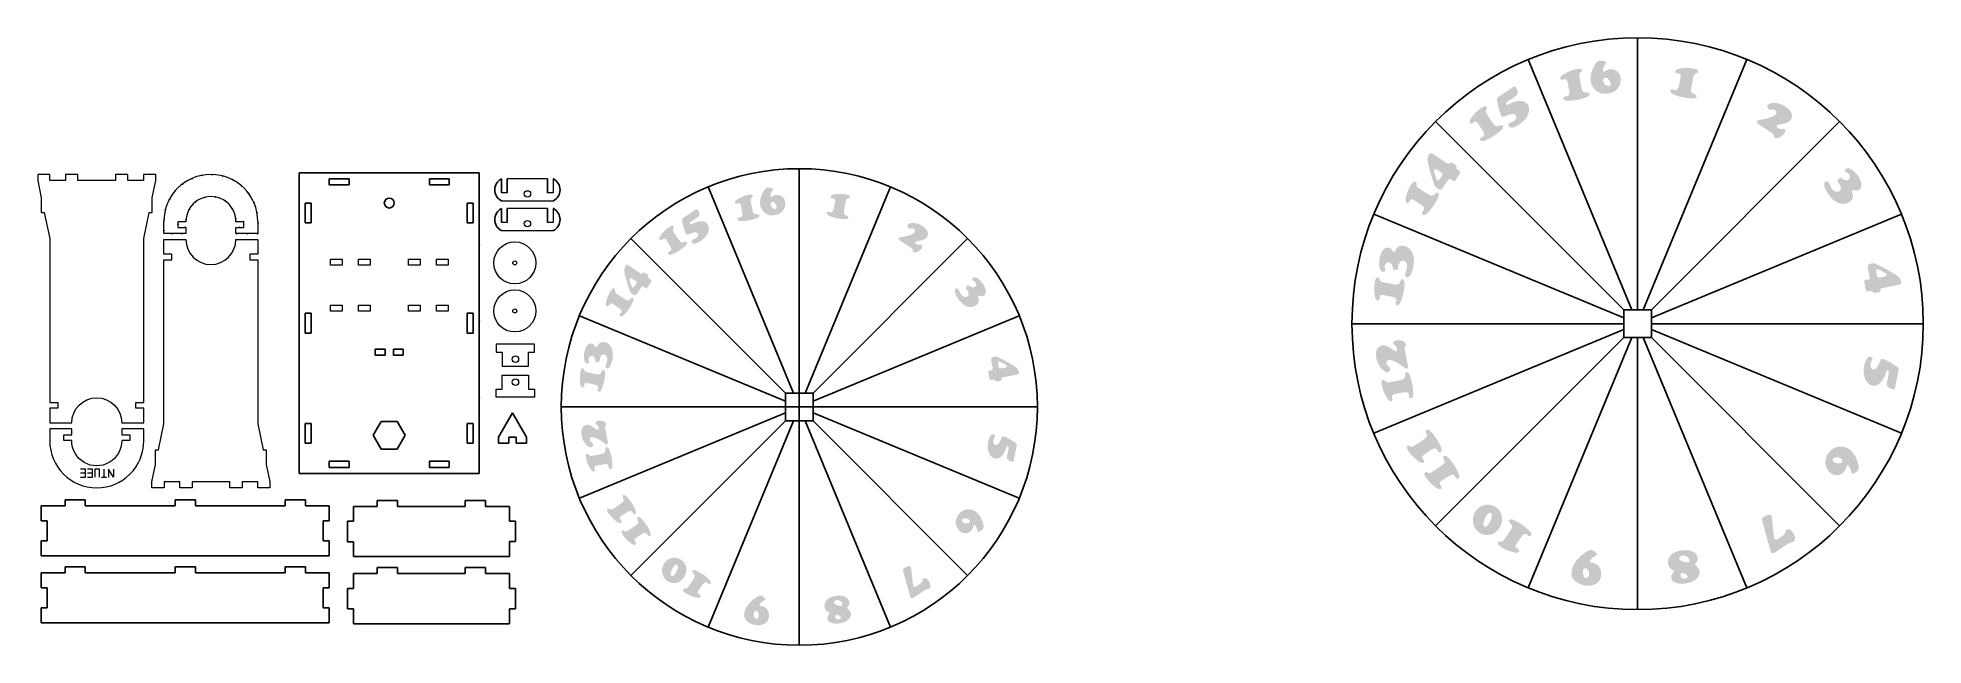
# Model space of a CAD drawing. Header units: millimetres. Extents: x 2798 to 3741, y 1452 to 1755.
import ezdxf

# ---------------------------------------------------------------- set-up
doc = ezdxf.new("R2010")
doc.units = ezdxf.units.MM

msp = doc.modelspace()

# ---------------------------------------------------------------- hatches: boundary and pattern name
h = msp.add_hatch(color=1)
h.dxf.hatch_style = 1
h.paths.add_polyline_path([(3626.14, 1735.97), (3626.4, 1736.83), (3627.47, 1737.5), (3628.2, 1737.76), (3628.46, 1738.24), (3628.14, 1739.15), (3628.09, 1739.21), (3626.63, 1739.73), (3624.96, 1739.98), (3623.38, 1740.12), (3621.8, 1740.12), (3620.25, 1739.98), (3618.7, 1739.74), (3617.44, 1739.26), (3616.88, 1738.54), (3617.02, 1737.87), (3617.66, 1737.5), (3618.11, 1737.44), (3618.62, 1737.36), (3619.58, 1736.91), (3619.66, 1735.89), (3619.42, 1734.71), (3619.02, 1732.71), (3618.7, 1731.29), (3618.49, 1730.46), (3618.03, 1729.47), (3616.91, 1729.02), (3616.45, 1729.18), (3615.63, 1729.42), (3614.8, 1729.28), (3614.34, 1728.7), (3614.34, 1728.64), (3615.12, 1727.44), (3616.13, 1726.93), (3617.79, 1726.26), (3619.21, 1725.83), (3620.81, 1725.46), (3620.95, 1725.43), (3622.53, 1725.19), (3624.1, 1725), (3625.68, 1724.92), (3626.75, 1725.06), (3627.61, 1725.86), (3627.63, 1726.18), (3626.62, 1727.06), (3625.2, 1727.65), (3624.83, 1728.7), (3624.85, 1729.39), (3624.88, 1729.52), (3625.07, 1730.67), (3625.47, 1733.03), (3625.71, 1734.18)])
h.paths.add_polyline_path([(3675.3, 1715.96), (3675.3, 1716.18), (3674.98, 1717.7), (3674.39, 1718.67), (3673.35, 1719.82), (3672.01, 1720.89), (3671.71, 1721.05), (3670.35, 1721.79), (3668.88, 1722.3), (3667.35, 1722.6), (3665.78, 1722.65), (3665.62, 1722.65), (3664.09, 1722.33), (3663.07, 1721.63), (3662.94, 1720.51), (3663.58, 1719.49), (3664.33, 1719.28), (3664.55, 1719.31), (3666.04, 1719.39), (3666.9, 1719.01), (3667.52, 1718.16), (3667.22, 1716.96), (3665.75, 1715.96), (3665, 1715.62), (3663.64, 1715.13), (3662.06, 1714.73), (3660.27, 1714.39), (3659.38, 1714.23), (3658.1, 1713.96), (3657.57, 1713.58), (3657.54, 1713.53), (3658.15, 1712.38), (3665.43, 1707.51), (3666.07, 1706.98), (3666.18, 1706.33), (3666.26, 1705.67), (3666.61, 1705.26), (3666.74, 1705.18), (3668.26, 1705.1), (3668.64, 1705.21), (3670.06, 1705.96), (3670.38, 1706.23), (3671.45, 1707.4), (3671.98, 1708.58), (3671.55, 1709.62), (3671.18, 1709.79), (3670.38, 1709.68), (3669.65, 1709.6), (3668.24, 1710.05), (3667.7, 1710.72), (3667.76, 1711.5), (3669.44, 1711.95), (3671.1, 1712.25), (3672.7, 1712.73), (3673.91, 1713.42), (3674.74, 1714.31), (3674.84, 1714.47)])
h.paths.add_polyline_path([(3710.04, 1681.99), (3709.75, 1683.25), (3709.19, 1684.72), (3708.36, 1686.17), (3707.74, 1686.97), (3706.67, 1688.17), (3705.95, 1688.79), (3704.69, 1689.67), (3703.73, 1690.1), (3702.47, 1690.02), (3701.86, 1689.24), (3701.8, 1688.49), (3702.18, 1688.23), (3703.38, 1687.5), (3703.92, 1686.89), (3704.27, 1685.45), (3703.52, 1684.27), (3702.18, 1684.03), (3701.83, 1684.11), (3700.44, 1684.75), (3699.5, 1685.42), (3699.08, 1685.31), (3698.17, 1684.3), (3697.98, 1683.33), (3698.35, 1682.98), (3699.21, 1681.97), (3699.48, 1681.54), (3699.83, 1679.94), (3698.97, 1678.6), (3698.51, 1678.38), (3696.99, 1678.44), (3696.13, 1678.89), (3695.04, 1680.1), (3694.4, 1681.27), (3694.29, 1681.51), (3693.7, 1682.88), (3692.84, 1683.49), (3691.83, 1683.31), (3691.56, 1683.06), (3691.37, 1681.57), (3691.75, 1680.31), (3692.39, 1678.87), (3693.27, 1677.39), (3693.89, 1676.54), (3694.93, 1675.31), (3696.03, 1674.26), (3697.39, 1673.28), (3698.78, 1672.61), (3700.17, 1672.29), (3701.14, 1672.26), (3702.66, 1672.5), (3704.02, 1673.17), (3705.04, 1674.08), (3705.68, 1675.25), (3705.76, 1676.65), (3705.31, 1678.2), (3705.34, 1679.11), (3706, 1679.05), (3707.58, 1678.81), (3708.92, 1679.24), (3709.88, 1680.45)])
h.paths.add_polyline_path([(3729.92, 1633.31), (3729.41, 1634.65), (3728.58, 1635.8), (3728.36, 1635.99), (3727.4, 1636.71), (3726.01, 1637.59), (3724.19, 1638.64), (3719.7, 1641.07), (3719.19, 1641.34), (3717.53, 1642.14), (3716.46, 1642.54), (3716.14, 1642.57), (3714.51, 1642.44), (3713.31, 1641.82), (3713.17, 1640.51), (3714.14, 1635.59), (3714.08, 1634.84), (3713.39, 1634.49), (3712.08, 1634.25), (3711.43, 1633.96), (3711.41, 1633.34), (3712.26, 1629.04), (3713.23, 1628.45), (3714.72, 1628.77), (3715.29, 1628.74), (3715.55, 1628.23), (3716.46, 1627.7), (3719, 1628.21), (3719.62, 1628.96), (3719.51, 1629.49), (3719.57, 1629.92), (3720.07, 1630.13), (3728.79, 1631.87), (3729.78, 1632.35)])
h.paths.add_polyline_path([(3721.81, 1635.99), (3721.2, 1635.86), (3719.99, 1635.64), (3718.68, 1635.45), (3718.07, 1635.59), (3717.75, 1636.44), (3717.56, 1637.43), (3717.51, 1637.75), (3717.35, 1639.23), (3717.73, 1639.7), (3719.35, 1639.12), (3722.13, 1637.65), (3722.84, 1636.83)], flags=16)
h.paths.add_polyline_path([(3722.69, 1589.08), (3723.2, 1589.21), (3723.76, 1588.11), (3722.61, 1582.39), (3722.8, 1581.32), (3723.95, 1580.25), (3724.09, 1580.17), (3725.58, 1579.61), (3726.44, 1579.63), (3726.79, 1580.28), (3728.58, 1589.24), (3728.45, 1590.39), (3728.23, 1590.63), (3726.79, 1591.67), (3725.98, 1592.18), (3724.62, 1592.98), (3723.2, 1593.76), (3721.81, 1594.45), (3720.63, 1594.88), (3719.78, 1594.58), (3719.48, 1594.13), (3718.9, 1592.63), (3718.39, 1591.48), (3717.53, 1590.28), (3717.13, 1589.9), (3715.77, 1589.56), (3714.67, 1590.44), (3714.59, 1590.68), (3714.56, 1592.26), (3714.91, 1593.41), (3715.45, 1594.61), (3715.61, 1594.96), (3715.26, 1595.55), (3714.27, 1595.95), (3713.65, 1595.92), (3712.56, 1594.83), (3712.42, 1594.58), (3711.84, 1593.17), (3711.41, 1591.56), (3711.19, 1590.25), (3711.11, 1588.67), (3711.22, 1587.15), (3711.35, 1586.48), (3711.81, 1584.96), (3712.53, 1583.62), (3713.04, 1582.98), (3714.24, 1581.99), (3715.58, 1581.45), (3716.19, 1581.37), (3717.72, 1581.69), (3719.06, 1582.47), (3720.15, 1583.62), (3720.31, 1583.83), (3721.09, 1585.09), (3721.76, 1586.53), (3722.32, 1588.14)])
h.paths.add_polyline_path([(3706.75, 1546.52), (3705.9, 1547.83), (3704.91, 1548.93), (3703.81, 1549.81), (3702.74, 1550.4), (3701.22, 1550.91), (3701.06, 1550.93), (3699.45, 1551.09), (3697.93, 1550.93), (3696.78, 1550.56), (3695.49, 1549.81), (3694.32, 1548.79), (3693.27, 1547.46), (3692.63, 1546.36), (3692.1, 1544.92), (3691.91, 1543.47), (3692.07, 1542.03), (3692.52, 1540.56), (3692.9, 1539.83), (3693.81, 1538.55), (3694.96, 1537.56), (3696.21, 1536.94), (3697.69, 1536.7), (3699.21, 1536.97), (3699.26, 1537), (3700.65, 1537.72), (3701.7, 1538.84), (3701.91, 1539.22), (3702.5, 1540.74), (3702.77, 1541.65), (3703.04, 1541.81), (3703.38, 1541.73), (3704.14, 1540.73), (3704.72, 1539.22), (3705.12, 1537.83), (3705.36, 1537.48), (3706.08, 1537.56), (3707.15, 1538.23), (3707.45, 1538.47), (3708.49, 1539.51), (3708.68, 1541.01), (3708.44, 1542.16), (3707.9, 1543.93), (3707.48, 1545.02)])
h.paths.add_polyline_path([(3700.47, 1544.27), (3700.31, 1543.31), (3699.47, 1542.69), (3697.67, 1542.72), (3696.11, 1543.39), (3695.63, 1544.11), (3695.81, 1545), (3696.03, 1545.26), (3697.55, 1545.69), (3698.33, 1545.66), (3699.72, 1545.16)], flags=16)
h.paths.add_polyline_path([(3697.67, 1542.72), (3697.55, 1542.78), (3697.82, 1542.72), (3699.47, 1542.69), (3699.5, 1542.72), (3699.4, 1542.7)], flags=0)
h.paths.add_polyline_path([(3673.3, 1502.53), (3674.76, 1503.19), (3676.1, 1503.54), (3676.64, 1504.34), (3676.77, 1505.54), (3676.48, 1506.8), (3675.7, 1508.27), (3675.24, 1508.86), (3674.12, 1509.77), (3674.01, 1509.8), (3672.57, 1509.64), (3672.04, 1509.05), (3671.87, 1508.16), (3671.61, 1507.39), (3670.91, 1506.75), (3669.44, 1505.65), (3668.69, 1505.17), (3667.46, 1504.55), (3666.61, 1504.77), (3666.26, 1506.24), (3665.13, 1516.54), (3665.05, 1516.86), (3665, 1516.91), (3663.5, 1516.99), (3662.46, 1516.62), (3661.02, 1515.84), (3660.29, 1515.23), (3660.21, 1514.64), (3664.65, 1498.59), (3664.89, 1498.03), (3665.11, 1497.79), (3666.42, 1497.92)])
h.paths.add_polyline_path([(3627.31, 1491.45), (3626.73, 1491.98), (3627.15, 1492.7), (3627.31, 1492.87), (3628.06, 1494.23), (3628.12, 1495.67), (3627.9, 1496.37), (3627.07, 1497.65), (3625.9, 1498.51), (3624.37, 1499.07), (3623.94, 1499.18), (3622.45, 1499.34), (3620.84, 1499.31), (3619.18, 1499.07), (3618.41, 1498.88), (3616.83, 1498.35), (3615.52, 1497.57), (3614.5, 1496.61), (3613.74, 1495.43), (3613.22, 1493.83), (3613.24, 1492.36), (3613.35, 1491.93), (3614.1, 1490.57), (3614.42, 1490.22), (3615.71, 1489.33), (3616.43, 1488.88), (3616.03, 1488.29), (3615.89, 1488.13), (3615.01, 1486.79), (3614.9, 1485.43), (3614.96, 1485.16), (3615.79, 1483.85), (3616.56, 1483.32), (3618.06, 1482.78), (3618.38, 1482.73), (3619.9, 1482.59), (3621.48, 1482.65), (3623.11, 1482.89), (3623.36, 1482.94), (3624.96, 1483.42), (3626.35, 1484.09), (3627.55, 1484.95), (3628.54, 1486.13), (3629.08, 1487.49), (3629.05, 1488.99), (3628.44, 1490.4)])
h.paths.add_polyline_path([(3619.53, 1494.15), (3618.89, 1495.06), (3619.16, 1496.05), (3620.33, 1496.64), (3621.3, 1496.69), (3622.74, 1496.16), (3623.57, 1495.33), (3624.02, 1494.31), (3624, 1493.56), (3623.6, 1493.21), (3623.28, 1493.19), (3621.56, 1493.45), (3620.81, 1493.67)], flags=16)
h.paths.add_polyline_path([(3620.17, 1487.92), (3620.41, 1487.94), (3621.99, 1487.49), (3622.21, 1487.38), (3623.17, 1486.34), (3622.95, 1485.56), (3622, 1485.07), (3620.39, 1485.27), (3619.61, 1486.31), (3619.66, 1487.36)], flags=16)
h.paths.add_polyline_path([(3579.52, 1489.82), (3578.79, 1491.18), (3578.5, 1491.55), (3577.32, 1492.46), (3575.77, 1493), (3575.42, 1493.05), (3574.54, 1493.13), (3574.12, 1493.76), (3575.08, 1495.17), (3575.67, 1495.73), (3576.98, 1496.5), (3577.89, 1497.12), (3577.89, 1497.2), (3576.87, 1498.4), (3576.33, 1498.83), (3575.02, 1499.47), (3573.85, 1499.23), (3573.04, 1498.8), (3571.73, 1498), (3570.5, 1497.09), (3569.27, 1495.99), (3568.12, 1494.79), (3567.05, 1493.45), (3566.2, 1492.09), (3565.55, 1490.73), (3565.14, 1489.19), (3565.02, 1487.7), (3565.26, 1486.26), (3565.9, 1484.97), (3566.95, 1483.85), (3567.05, 1483.74), (3568.34, 1482.86), (3569.75, 1482.22), (3571.31, 1481.79), (3572.4, 1481.63), (3573.98, 1481.58), (3575.5, 1481.82), (3576.9, 1482.33), (3577.22, 1482.49), (3578.42, 1483.37), (3579.28, 1484.57), (3579.78, 1486.1), (3579.92, 1487.22), (3579.78, 1488.8)])
h.paths.add_polyline_path([(3573.82, 1488.29), (3573.77, 1486.69), (3573.18, 1485.64), (3572.19, 1485.35), (3571.23, 1486.13), (3570.82, 1487.54), (3570.85, 1489.15), (3571.36, 1490.08), (3572.27, 1490.3), (3572.59, 1490.19), (3573.58, 1489.04)], flags=16)
h.paths.add_polyline_path([(3544.8, 1508.11), (3544.05, 1508.99), (3542.77, 1510.22), (3541.62, 1511.16), (3540.14, 1512.22), (3538.81, 1513.03), (3537.42, 1513.81), (3536, 1514.48), (3534.96, 1514.8), (3533.86, 1514.37), (3533.7, 1514.08), (3534.31, 1512.87), (3535.38, 1511.78), (3535.33, 1510.68), (3535.04, 1510.06), (3534.98, 1509.93), (3534.34, 1508.94), (3533.08, 1506.91), (3532.41, 1505.94), (3531.32, 1504.45), (3530.76, 1503.78), (3529.53, 1503.56), (3528.75, 1503.59), (3528.32, 1503.27), (3528.27, 1502.28), (3528.3, 1502.23), (3529.54, 1501.12), (3530.89, 1500.3), (3532.31, 1499.58), (3533.75, 1498.96), (3535.25, 1498.48), (3536.77, 1498.13), (3538.11, 1498.08), (3538.91, 1498.54), (3539.05, 1499.2), (3538.59, 1499.79), (3538.19, 1500.03), (3537.76, 1500.27), (3537.04, 1501.08), (3537.34, 1502.04), (3538.03, 1503.06), (3539.16, 1504.74), (3539.98, 1505.92), (3540.52, 1506.61), (3541.32, 1507.36), (3542.5, 1507.34), (3542.9, 1507.04), (3543.54, 1506.48), (3544.37, 1506.29), (3545.01, 1506.67), (3545.04, 1506.72)])
h.paths.add_polyline_path([(3530.3, 1513.62), (3530.41, 1515.09), (3530.22, 1516.59), (3530.03, 1517.23), (3529.39, 1518.62), (3528.46, 1519.83), (3527.23, 1520.84), (3526.93, 1521), (3525.54, 1521.67), (3524.04, 1522.02), (3522.46, 1522.02), (3522.17, 1521.97), (3520.65, 1521.59), (3519.31, 1520.95), (3518.13, 1520.01), (3517.14, 1518.78), (3516.85, 1518.33), (3516.18, 1516.88), (3515.83, 1515.36), (3515.8, 1515.2), (3515.78, 1513.62), (3516.05, 1512.1), (3516.66, 1510.65), (3516.85, 1510.3), (3517.81, 1509.05), (3519.01, 1508.06), (3519.55, 1507.71), (3520.99, 1507.09), (3522.49, 1506.83), (3524.02, 1506.91), (3525.43, 1507.31), (3526.72, 1508.03), (3527.89, 1509.05), (3528.94, 1510.38), (3529.15, 1510.71), (3529.87, 1512.15)])
h.paths.add_polyline_path([(3524.34, 1513.54), (3523.51, 1512.1), (3522.49, 1511.05), (3521.33, 1511.08), (3520.94, 1512.52), (3521.05, 1513.06), (3521.58, 1514.66), (3521.98, 1515.52), (3522.76, 1516.86), (3523.78, 1517.93), (3524.87, 1517.93), (3525.3, 1516.64), (3525.27, 1516.46), (3524.93, 1514.99)], flags=16)
h.paths.add_polyline_path([(3506.31, 1541.89), (3506.23, 1542), (3505.29, 1543.31), (3504.3, 1544.54), (3503.26, 1545.72), (3502.4, 1546.39), (3501.23, 1546.41), (3500.99, 1546.2), (3501.09, 1544.86), (3501.66, 1543.44), (3501.2, 1542.45), (3500.69, 1541.97), (3500.59, 1541.92), (3499.62, 1541.22), (3497.67, 1539.83), (3496.68, 1539.22), (3495.13, 1538.23), (3494.33, 1537.8), (3493.12, 1538.09), (3492.4, 1538.42), (3491.89, 1538.28), (3491.46, 1537.4), (3491.46, 1537.35), (3492.16, 1535.9), (3492.19, 1535.85), (3493.12, 1534.56), (3494.17, 1533.33), (3495.26, 1532.24), (3496.47, 1531.22), (3497.72, 1530.31), (3498.95, 1529.75), (3499.86, 1529.86), (3500.24, 1530.45), (3500.05, 1531.17), (3499.78, 1531.52), (3499.46, 1531.92), (3499.11, 1532.93), (3499.76, 1533.71), (3500.77, 1534.38), (3502.46, 1535.5), (3503.69, 1536.28), (3504.41, 1536.7), (3505.45, 1537.08), (3506.55, 1536.62), (3506.79, 1536.2), (3507.19, 1535.42), (3507.86, 1534.94), (3508.61, 1535.05), (3508.66, 1535.07), (3508.96, 1536.46), (3508.61, 1537.56), (3507.89, 1539.19), (3507.19, 1540.5)])
h.paths.add_polyline_path([(3499.11, 1552.32), (3498.42, 1553.63), (3497.41, 1555.22), (3496.52, 1556.47), (3495.53, 1557.7), (3494.49, 1558.85), (3493.63, 1559.55), (3492.45, 1559.57), (3492.21, 1559.36), (3492.29, 1558.02), (3492.88, 1556.6), (3492.43, 1555.59), (3491.9, 1555.12), (3490.85, 1554.36), (3488.9, 1552.99), (3487.91, 1552.35), (3486.33, 1551.39), (3485.55, 1550.96), (3484.35, 1551.25), (3483.63, 1551.58), (3483.12, 1551.44), (3482.69, 1550.53), (3482.69, 1550.48), (3483.42, 1548.96), (3484.35, 1547.7), (3485.37, 1546.49), (3486.49, 1545.37), (3487.69, 1544.38), (3488.95, 1543.44), (3490.18, 1542.91), (3491.09, 1543.02), (3491.46, 1543.58), (3491.28, 1544.3), (3490.98, 1544.67), (3490.69, 1545.08), (3490.34, 1546.07), (3490.98, 1546.84), (3491.97, 1547.51), (3493.68, 1548.63), (3494.92, 1549.44), (3495.64, 1549.86), (3496.68, 1550.24), (3497.78, 1549.78), (3498.02, 1549.33), (3498.39, 1548.58), (3499.09, 1548.07), (3499.84, 1548.18), (3499.89, 1548.23), (3500.18, 1549.6), (3499.84, 1550.69)])
h.paths.add_polyline_path([(3485.1, 1583.94), (3484.64, 1585.46), (3484.14, 1586.94), (3483.6, 1587.9), (3482.53, 1588.35), (3482.24, 1588.27), (3481.78, 1586.99), (3481.78, 1585.46), (3480.98, 1584.72), (3480.34, 1584.47), (3480.2, 1584.45), (3479.05, 1584.18), (3476.73, 1583.65), (3475.58, 1583.43), (3473.76, 1583.14), (3472.88, 1583.06), (3471.86, 1583.78), (3471.32, 1584.37), (3470.79, 1584.42), (3470.04, 1583.78), (3470.04, 1583.7), (3470.12, 1582.05), (3470.5, 1580.52), (3470.98, 1578.99), (3471.59, 1577.55), (3472.31, 1576.16), (3473.14, 1574.82), (3474.05, 1573.83), (3474.94, 1573.59), (3475.5, 1573.99), (3475.6, 1574.71), (3475.47, 1575.17), (3475.34, 1575.65), (3475.42, 1576.72), (3476.3, 1577.17), (3477.48, 1577.41), (3479.48, 1577.79), (3480.93, 1578.06), (3481.76, 1578.19), (3482.88, 1578.14), (3483.71, 1577.28), (3483.74, 1576.8), (3483.82, 1575.94), (3484.27, 1575.22), (3484.99, 1575.03), (3485.05, 1575.03), (3485.85, 1576.21), (3485.96, 1577.36), (3485.9, 1579.13), (3485.77, 1580.62), (3485.5, 1582.23), (3485.47, 1582.36)])
h.paths.add_polyline_path([(3481.65, 1599.77), (3481.57, 1600.63), (3481.94, 1601.16), (3482.34, 1601.67), (3482.4, 1602.21), (3482.34, 1602.37), (3481.35, 1603.49), (3481.01, 1603.68), (3479.48, 1604.16), (3479.05, 1604.21), (3477.48, 1604.13), (3476.25, 1603.68), (3475.82, 1602.64), (3475.98, 1602.26), (3476.62, 1601.78), (3477.18, 1601.3), (3477.88, 1599.96), (3477.77, 1599.11), (3477.18, 1598.63), (3475.66, 1599.48), (3474.29, 1600.47), (3472.82, 1601.24), (3471.48, 1601.62), (3470.25, 1601.59), (3470.07, 1601.54), (3468.7, 1600.79), (3468.54, 1600.66), (3467.69, 1599.35), (3467.42, 1598.25), (3467.34, 1596.7), (3467.55, 1594.99), (3467.63, 1594.67), (3468.09, 1593.17), (3468.76, 1591.78), (3469.64, 1590.49), (3470.71, 1589.34), (3470.82, 1589.24), (3472.13, 1588.35), (3473.33, 1588.14), (3474.24, 1588.83), (3474.48, 1590.01), (3474.11, 1590.71), (3473.95, 1590.84), (3472.82, 1591.83), (3472.47, 1592.69), (3472.66, 1593.76), (3473.69, 1594.37), (3475.44, 1594.05), (3476.22, 1593.76), (3477.53, 1593.11), (3478.95, 1592.31), (3480.45, 1591.3), (3481.19, 1590.76), (3482.26, 1590.04), (3482.93, 1589.93), (3482.99, 1589.93), (3483.33, 1591.19)])
h.paths.add_polyline_path([(3481.38, 1629.65), (3481.54, 1631.23), (3481.62, 1632.81), (3481.52, 1633.88), (3480.69, 1634.73), (3480.39, 1634.76), (3479.48, 1633.74), (3478.89, 1632.33), (3477.85, 1631.95), (3477.18, 1631.98), (3477.05, 1632), (3475.87, 1632.19), (3473.54, 1632.59), (3472.39, 1632.83), (3470.58, 1633.26), (3469.75, 1633.53), (3469.08, 1634.6), (3468.81, 1635.32), (3468.33, 1635.59), (3467.42, 1635.27), (3467.37, 1635.21), (3466.85, 1633.76), (3466.56, 1632.08), (3466.46, 1630.48), (3466.46, 1628.93), (3466.59, 1627.35), (3466.83, 1625.83), (3467.31, 1624.54), (3468.03, 1623.98), (3468.7, 1624.14), (3469.08, 1624.78), (3469.13, 1625.24), (3469.18, 1625.75), (3469.67, 1626.68), (3470.66, 1626.79), (3471.86, 1626.55), (3473.84, 1626.12), (3475.26, 1625.83), (3476.09, 1625.61), (3477.1, 1625.13), (3477.53, 1624.03), (3477.4, 1623.58), (3477.13, 1622.75), (3477.26, 1621.92), (3477.85, 1621.47), (3477.93, 1621.47), (3479.11, 1622.21), (3479.64, 1623.26), (3480.28, 1624.92), (3480.71, 1626.33), (3481.09, 1627.91), (3481.11, 1628.07)])
h.paths.add_polyline_path([(3485.47, 1648), (3484.7, 1649.2), (3484.06, 1649.92), (3482.8, 1650.81), (3481.35, 1651.32), (3479.99, 1651.4), (3478.71, 1650.99), (3477.69, 1650.09), (3476.89, 1648.67), (3476.25, 1648.03), (3475.82, 1648.53), (3474.85, 1649.84), (3473.6, 1650.46), (3472.14, 1650.33), (3470.87, 1649.34), (3470.17, 1648.21), (3469.56, 1646.8), (3469.1, 1645.19), (3468.97, 1644.17), (3468.89, 1642.57), (3468.94, 1641.61), (3469.21, 1640.11), (3469.61, 1639.12), (3470.55, 1638.29), (3471.54, 1638.4), (3472.1, 1638.91), (3472.02, 1639.33), (3471.67, 1640.7), (3471.73, 1641.53), (3472.53, 1642.78), (3473.89, 1643.1), (3474.99, 1642.3), (3475.18, 1642.03), (3475.71, 1640.59), (3475.9, 1639.44), (3476.27, 1639.2), (3477.64, 1639.31), (3478.44, 1639.84), (3478.44, 1640.35), (3478.55, 1641.66), (3478.68, 1642.17), (3479.56, 1643.54), (3481.09, 1643.88), (3481.57, 1643.72), (3482.61, 1642.6), (3482.91, 1641.69), (3482.83, 1640.03), (3482.45, 1638.77), (3482.34, 1638.5), (3481.81, 1637.11), (3481.97, 1636.1), (3482.83, 1635.51), (3483.2, 1635.48), (3484.38, 1636.42), (3484.99, 1637.57), (3485.55, 1639.04), (3485.98, 1640.7), (3486.14, 1641.74), (3486.28, 1643.35), (3486.25, 1644.87), (3485.98, 1646.53)])
h.paths.add_polyline_path([(3497.8, 1674.29), (3498.47, 1675.71), (3498.77, 1676.75), (3498.34, 1677.85), (3498.07, 1677.98), (3496.87, 1677.39), (3495.77, 1676.32), (3494.67, 1676.38), (3493.95, 1676.71), (3492.94, 1677.37), (3490.9, 1678.62), (3489.94, 1679.29), (3488.44, 1680.36), (3487.77, 1680.95), (3487.56, 1682.18), (3487.59, 1682.96), (3487.27, 1683.39), (3486.28, 1683.44), (3486.22, 1683.41), (3485.12, 1682.17), (3484.3, 1680.82), (3483.57, 1679.4), (3482.96, 1677.93), (3482.5, 1676.46), (3482.13, 1674.93), (3482.08, 1673.57), (3482.56, 1672.77), (3483.2, 1672.66), (3483.82, 1673.11), (3484.03, 1673.49), (3484.3, 1673.94), (3485.07, 1674.67), (3486.04, 1674.35), (3487.05, 1673.68), (3488.74, 1672.53), (3489.91, 1671.7), (3490.61, 1671.19), (3491.36, 1670.39), (3491.33, 1669.18), (3491.04, 1668.81), (3490.48, 1668.14), (3490.29, 1667.34), (3490.66, 1666.7), (3490.72, 1666.64), (3492.11, 1666.91), (3492.99, 1667.66), (3494.22, 1668.94), (3495.16, 1670.09), (3496.12, 1671.4), (3496.2, 1671.54), (3497.03, 1672.9)])
h.paths.add_polyline_path([(3509.12, 1688.68), (3507.83, 1689.54), (3507.46, 1689.94), (3507.62, 1690.5), (3507.38, 1691.52), (3505.21, 1692.96), (3504.25, 1692.83), (3503.93, 1692.4), (3503.58, 1692.13), (3503.07, 1692.35), (3495.69, 1697.29), (3494.65, 1697.64), (3493.87, 1697.05), (3493.28, 1695.74), (3493.07, 1694.35), (3493.07, 1694.08), (3493.26, 1692.88), (3493.6, 1691.28), (3494.17, 1689.24), (3495.61, 1684.35), (3495.8, 1683.79), (3496.39, 1682.05), (3496.89, 1681.01), (3497.08, 1680.76), (3498.34, 1679.69), (3499.62, 1679.29), (3500.64, 1680.12), (3503.42, 1684.3), (3503.98, 1684.78), (3504.73, 1684.54), (3505.83, 1683.79), (3506.47, 1683.52), (3506.95, 1683.95), (3509.41, 1687.58)])
h.paths.add_polyline_path([(3500.64, 1687.05), (3500.29, 1686.22), (3499.7, 1685.39), (3499.52, 1685.15), (3498.61, 1684), (3497.98, 1683.91), (3497.24, 1685.5), (3496.33, 1688.49), (3496.39, 1689.57), (3497.72, 1689.43), (3498.23, 1689.08), (3499.25, 1688.39), (3500.32, 1687.61)], flags=16)
h.paths.add_polyline_path([(3526.37, 1711.87), (3526.29, 1711.95), (3525.59, 1712.91), (3524.2, 1714.87), (3523.59, 1715.86), (3522.63, 1717.43), (3522.2, 1718.21), (3522.49, 1719.44), (3522.81, 1720.14), (3522.65, 1720.67), (3521.77, 1721.1), (3520.3, 1720.42), (3518.93, 1719.41), (3517.73, 1718.4), (3516.61, 1717.27), (3515.62, 1716.1), (3514.71, 1714.81), (3514.15, 1713.58), (3514.25, 1712.67), (3514.82, 1712.3), (3515.54, 1712.51), (3515.91, 1712.78), (3516.31, 1713.1), (3517.3, 1713.45), (3518.08, 1712.78), (3518.75, 1711.79), (3519.87, 1710.08), (3520.65, 1708.85), (3521.1, 1708.13), (3521.48, 1707.08), (3520.99, 1705.99), (3520.57, 1705.75), (3519.82, 1705.37), (3519.31, 1704.68), (3519.42, 1703.93), (3519.47, 1703.87), (3520.83, 1703.58), (3521.93, 1703.93), (3523.56, 1704.65), (3524.87, 1705.35), (3526.26, 1706.23), (3526.37, 1706.31), (3527.68, 1707.24), (3528.91, 1708.23), (3530.09, 1709.28), (3530.76, 1710.13), (3530.78, 1711.31), (3530.6, 1711.55), (3529.23, 1711.47), (3527.84, 1710.88), (3526.82, 1711.34)])
h.paths.add_polyline_path([(3543.73, 1720.64), (3543.17, 1721.98), (3542.77, 1722.46), (3541.48, 1723.32), (3539.98, 1723.72), (3538.41, 1723.69), (3538.14, 1723.64), (3536.69, 1723.29), (3535.2, 1722.76), (3533.65, 1722.01), (3532.74, 1721.63), (3532.28, 1721.87), (3532.68, 1723.05), (3537.5, 1726.29), (3538.14, 1727.17), (3538.09, 1728.75), (3538.03, 1728.91), (3537.39, 1730.33), (3536.77, 1730.94), (3536.05, 1730.73), (3528.46, 1725.65), (3527.73, 1724.76), (3527.73, 1724.44), (3528.03, 1722.68), (3528.22, 1721.74), (3528.62, 1720.22), (3529.07, 1718.67), (3529.58, 1717.19), (3530.09, 1716.07), (3530.92, 1715.67), (3531.48, 1715.79), (3532.92, 1716.42), (3534.1, 1716.85), (3535.54, 1717.11), (3536.11, 1717.09), (3537.31, 1716.36), (3537.44, 1714.97), (3537.34, 1714.73), (3536.24, 1713.61), (3535.17, 1713.05), (3533.97, 1712.57), (3533.59, 1712.43), (3533.43, 1711.79), (3533.83, 1710.8), (3534.31, 1710.37), (3535.84, 1710.37), (3536.13, 1710.45), (3537.55, 1711.04), (3538.97, 1711.87), (3540.04, 1712.65), (3541.21, 1713.72), (3542.2, 1714.87), (3542.61, 1715.43), (3543.35, 1716.85), (3543.76, 1718.29), (3543.86, 1719.09)])
h.paths.add_polyline_path([(3570.32, 1729.44), (3570.26, 1729.55), (3569.99, 1730.7), (3569.46, 1733.03), (3569.27, 1734.18), (3568.98, 1736.02), (3568.87, 1736.91), (3569.62, 1737.92), (3570.18, 1738.46), (3570.26, 1738.99), (3569.59, 1739.72), (3569.54, 1739.74), (3568.04, 1739.67), (3566.33, 1739.26), (3564.83, 1738.78), (3563.39, 1738.16), (3562, 1737.47), (3560.66, 1736.64), (3559.67, 1735.7), (3559.43, 1734.82), (3559.8, 1734.26), (3560.55, 1734.18), (3560.98, 1734.29), (3561.49, 1734.42), (3562.56, 1734.37), (3563.01, 1733.46), (3563.25, 1732.28), (3563.63, 1730.27), (3563.9, 1728.86), (3564, 1728), (3563.95, 1726.88), (3563.12, 1726.05), (3562.61, 1726.02), (3561.76, 1725.94), (3561.03, 1725.49), (3560.87, 1724.76), (3560.87, 1724.71), (3562.05, 1723.91), (3563.17, 1723.8), (3564.97, 1723.85), (3566.44, 1723.99), (3568.2, 1724.28), (3569.75, 1724.66), (3571.28, 1725.11), (3572.75, 1725.62), (3573.71, 1726.15), (3574.19, 1727.22), (3574.09, 1727.52), (3572.8, 1727.97), (3571.28, 1727.97), (3570.53, 1728.78)])
h.paths.add_polyline_path([(3589.15, 1736.96), (3588.29, 1738.14), (3587.03, 1739.02), (3586.98, 1739.05), (3585.48, 1739.53), (3583.93, 1739.47), (3583.5, 1739.37), (3582.03, 1738.7), (3581.2, 1738.24), (3580.88, 1738.32), (3580.72, 1738.62), (3580.88, 1739.85), (3580.88, 1739.9), (3581.52, 1741.35), (3582.24, 1742.6), (3582.3, 1743.03), (3581.74, 1743.49), (3580.51, 1743.78), (3580.13, 1743.81), (3578.66, 1743.81), (3577.48, 1742.9), (3576.82, 1741.88), (3575.96, 1740.28), (3575.48, 1739.18), (3574.94, 1737.6), (3574.62, 1736.08), (3574.54, 1734.63), (3574.7, 1733.22), (3575.05, 1732.04), (3575.75, 1730.62), (3575.85, 1730.46), (3576.84, 1729.2), (3578.05, 1728.27), (3579.14, 1727.71), (3580.56, 1727.3), (3582.14, 1727.22), (3583.8, 1727.41), (3585.03, 1727.73), (3586.42, 1728.37), (3587.57, 1729.28), (3588.5, 1730.41), (3589.2, 1731.77), (3589.47, 1732.55), (3589.71, 1734.07), (3589.6, 1735.6)])
h.paths.add_polyline_path([(3581.76, 1735.33), (3582.79, 1735.16), (3583.93, 1733.99), (3584.09, 1733.75), (3584.65, 1732.31), (3584.52, 1731.42), (3583.74, 1730.94), (3583.42, 1730.94), (3582.03, 1731.69), (3581.5, 1732.25), (3580.85, 1733.62), (3580.99, 1734.77)], flags=16)
h = msp.add_hatch(color=1)
h.dxf.hatch_style = 1
h.paths.add_polyline_path([(3202.4, 1673.8), (3202.63, 1674.51), (3203.52, 1675.07), (3204.12, 1675.29), (3204.34, 1675.7), (3204.08, 1676.45), (3204.03, 1676.5), (3202.82, 1676.93), (3201.42, 1677.14), (3200.11, 1677.26), (3198.79, 1677.26), (3197.5, 1677.14), (3196.21, 1676.94), (3195.16, 1676.54), (3194.69, 1675.94), (3194.8, 1675.38), (3195.34, 1675.07), (3195.72, 1675.03), (3196.14, 1674.96), (3196.94, 1674.58), (3197.01, 1673.73), (3196.81, 1672.75), (3196.48, 1671.08), (3196.21, 1669.9), (3196.03, 1669.21), (3195.65, 1668.38), (3194.71, 1668.01), (3194.34, 1668.14), (3193.64, 1668.34), (3192.95, 1668.23), (3192.57, 1667.74), (3192.57, 1667.69), (3193.22, 1666.69), (3194.07, 1666.27), (3195.45, 1665.71), (3196.63, 1665.35), (3197.97, 1665.04), (3198.08, 1665.02), (3199.4, 1664.82), (3200.71, 1664.66), (3202.03, 1664.6), (3202.92, 1664.71), (3203.63, 1665.38), (3203.65, 1665.64), (3202.81, 1666.38), (3201.62, 1666.87), (3201.31, 1667.74), (3201.33, 1668.32), (3201.36, 1668.43), (3201.51, 1669.39), (3201.85, 1671.35), (3202.05, 1672.31)])
h.paths.add_polyline_path([(3243.37, 1657.13), (3243.37, 1657.31), (3243.1, 1658.58), (3242.61, 1659.38), (3241.75, 1660.34), (3240.63, 1661.23), (3240.39, 1661.36), (3239.25, 1661.99), (3238.02, 1662.41), (3236.75, 1662.66), (3235.44, 1662.7), (3235.3, 1662.7), (3234.03, 1662.43), (3233.19, 1661.85), (3233.07, 1660.92), (3233.61, 1660.07), (3234.23, 1659.89), (3234.41, 1659.92), (3235.66, 1659.98), (3236.37, 1659.67), (3236.89, 1658.96), (3236.64, 1657.96), (3235.41, 1657.13), (3234.79, 1656.84), (3233.65, 1656.44), (3232.34, 1656.1), (3230.85, 1655.81), (3230.11, 1655.68), (3229.04, 1655.46), (3228.59, 1655.15), (3228.57, 1655.1), (3229.08, 1654.14), (3235.15, 1650.09), (3235.68, 1649.64), (3235.77, 1649.1), (3235.84, 1648.55), (3236.13, 1648.21), (3236.24, 1648.15), (3237.51, 1648.08), (3237.82, 1648.17), (3239, 1648.79), (3239.27, 1649.02), (3240.16, 1650), (3240.61, 1650.98), (3240.25, 1651.85), (3239.94, 1651.98), (3239.27, 1651.89), (3238.67, 1651.82), (3237.49, 1652.2), (3237.04, 1652.76), (3237.09, 1653.41), (3238.49, 1653.79), (3239.87, 1654.03), (3241.21, 1654.43), (3242.21, 1655.01), (3242.9, 1655.75), (3242.99, 1655.88)])
h.paths.add_polyline_path([(3272.33, 1628.82), (3272.08, 1629.87), (3271.61, 1631.09), (3270.92, 1632.3), (3270.41, 1632.97), (3269.52, 1633.97), (3268.92, 1634.48), (3267.87, 1635.22), (3267.07, 1635.58), (3266.02, 1635.51), (3265.51, 1634.86), (3265.46, 1634.24), (3265.77, 1634.01), (3266.78, 1633.41), (3267.22, 1632.9), (3267.51, 1631.7), (3266.89, 1630.72), (3265.77, 1630.52), (3265.48, 1630.58), (3264.32, 1631.12), (3263.54, 1631.67), (3263.19, 1631.59), (3262.43, 1630.74), (3262.27, 1629.94), (3262.59, 1629.65), (3263.3, 1628.8), (3263.52, 1628.44), (3263.81, 1627.11), (3263.1, 1625.99), (3262.72, 1625.81), (3261.45, 1625.86), (3260.74, 1626.24), (3259.82, 1627.24), (3259.29, 1628.22), (3259.2, 1628.42), (3258.71, 1629.56), (3257.99, 1630.07), (3257.15, 1629.91), (3256.92, 1629.71), (3256.77, 1628.46), (3257.08, 1627.42), (3257.62, 1626.21), (3258.35, 1624.99), (3258.86, 1624.27), (3259.73, 1623.25), (3260.65, 1622.38), (3261.78, 1621.56), (3262.94, 1621), (3264.1, 1620.73), (3264.9, 1620.71), (3266.17, 1620.91), (3267.31, 1621.47), (3268.16, 1622.22), (3268.69, 1623.2), (3268.76, 1624.36), (3268.38, 1625.66), (3268.4, 1626.41), (3268.96, 1626.37), (3270.28, 1626.17), (3271.39, 1626.53), (3272.19, 1627.54)])
h.paths.add_polyline_path([(3288.89, 1588.25), (3288.46, 1589.37), (3287.77, 1590.33), (3287.59, 1590.48), (3286.79, 1591.09), (3285.63, 1591.82), (3284.12, 1592.69), (3280.37, 1594.72), (3279.95, 1594.94), (3278.57, 1595.61), (3277.68, 1595.94), (3277.41, 1595.97), (3276.05, 1595.86), (3275.05, 1595.34), (3274.93, 1594.25), (3275.74, 1590.15), (3275.69, 1589.53), (3275.11, 1589.24), (3274.02, 1589.03), (3273.49, 1588.79), (3273.46, 1588.28), (3274.18, 1584.69), (3274.98, 1584.2), (3276.23, 1584.47), (3276.69, 1584.44), (3276.92, 1584.02), (3277.68, 1583.57), (3279.79, 1584), (3280.31, 1584.62), (3280.22, 1585.07), (3280.26, 1585.42), (3280.68, 1585.6), (3287.95, 1587.05), (3288.78, 1587.45)])
h.paths.add_polyline_path([(3282.13, 1590.48), (3281.62, 1590.37), (3280.62, 1590.19), (3279.53, 1590.04), (3279.01, 1590.15), (3278.75, 1590.86), (3278.59, 1591.69), (3278.54, 1591.95), (3278.41, 1593.18), (3278.74, 1593.58), (3280.08, 1593.09), (3282.4, 1591.87), (3282.99, 1591.18)], flags=16)
h.paths.add_polyline_path([(3282.87, 1551.39), (3283.29, 1551.5), (3283.76, 1550.59), (3282.8, 1545.82), (3282.96, 1544.92), (3283.92, 1544.03), (3284.03, 1543.97), (3285.28, 1543.5), (3285.99, 1543.52), (3286.28, 1544.06), (3287.77, 1551.52), (3287.66, 1552.48), (3287.48, 1552.68), (3286.28, 1553.55), (3285.61, 1553.97), (3284.47, 1554.64), (3283.29, 1555.29), (3282.13, 1555.87), (3281.15, 1556.23), (3280.44, 1555.98), (3280.19, 1555.6), (3279.7, 1554.35), (3279.28, 1553.39), (3278.57, 1552.39), (3278.23, 1552.08), (3277.1, 1551.79), (3276.18, 1552.53), (3276.12, 1552.73), (3276.09, 1554.04), (3276.38, 1555), (3276.83, 1556), (3276.96, 1556.29), (3276.67, 1556.78), (3275.85, 1557.12), (3275.34, 1557.09), (3274.42, 1556.18), (3274.31, 1555.98), (3273.82, 1554.8), (3273.46, 1553.46), (3273.28, 1552.37), (3273.22, 1551.05), (3273.31, 1549.78), (3273.42, 1549.23), (3273.8, 1547.96), (3274.4, 1546.84), (3274.82, 1546.31), (3275.83, 1545.48), (3276.94, 1545.04), (3277.45, 1544.97), (3278.72, 1545.24), (3279.84, 1545.88), (3280.75, 1546.84), (3280.89, 1547.02), (3281.53, 1548.07), (3282.09, 1549.27), (3282.56, 1550.61)])
h.paths.add_polyline_path([(3269.58, 1515.93), (3268.87, 1517.02), (3268.05, 1517.93), (3267.13, 1518.67), (3266.24, 1519.16), (3264.97, 1519.58), (3264.84, 1519.6), (3263.5, 1519.74), (3262.23, 1519.6), (3261.27, 1519.29), (3260.2, 1518.67), (3259.22, 1517.82), (3258.35, 1516.71), (3257.82, 1515.79), (3257.37, 1514.59), (3257.21, 1513.38), (3257.35, 1512.18), (3257.73, 1510.96), (3258.04, 1510.35), (3258.8, 1509.28), (3259.75, 1508.46), (3260.8, 1507.95), (3262.03, 1507.75), (3263.3, 1507.97), (3263.34, 1507.99), (3264.5, 1508.59), (3265.37, 1509.53), (3265.55, 1509.84), (3266.04, 1511.11), (3266.26, 1511.87), (3266.49, 1512), (3266.78, 1511.94), (3267.41, 1511.1), (3267.89, 1509.84), (3268.22, 1508.68), (3268.43, 1508.39), (3269.03, 1508.46), (3269.92, 1509.02), (3270.16, 1509.22), (3271.03, 1510.09), (3271.19, 1511.33), (3270.99, 1512.29), (3270.54, 1513.76), (3270.19, 1514.68)])
h.paths.add_polyline_path([(3264.35, 1514.05), (3264.21, 1513.25), (3263.51, 1512.74), (3262.02, 1512.76), (3260.71, 1513.32), (3260.31, 1513.92), (3260.47, 1514.66), (3260.65, 1514.88), (3261.92, 1515.24), (3262.56, 1515.21), (3263.72, 1514.79)], flags=16)
h.paths.add_polyline_path([(3262.02, 1512.76), (3261.92, 1512.81), (3262.14, 1512.76), (3263.51, 1512.74), (3263.54, 1512.76), (3263.45, 1512.74)], flags=0)
h.paths.add_polyline_path([(3241.71, 1479.27), (3242.93, 1479.82), (3244.04, 1480.11), (3244.49, 1480.78), (3244.6, 1481.78), (3244.35, 1482.83), (3243.71, 1484.05), (3243.33, 1484.54), (3242.39, 1485.3), (3242.3, 1485.32), (3241.1, 1485.19), (3240.65, 1484.7), (3240.52, 1483.96), (3240.3, 1483.32), (3239.72, 1482.78), (3238.49, 1481.87), (3237.87, 1481.47), (3236.84, 1480.95), (3236.13, 1481.13), (3235.84, 1482.36), (3234.9, 1490.94), (3234.84, 1491.21), (3234.79, 1491.25), (3233.54, 1491.32), (3232.67, 1491.01), (3231.47, 1490.36), (3230.87, 1489.85), (3230.8, 1489.36), (3234.5, 1475.98), (3234.7, 1475.52), (3234.88, 1475.31), (3235.97, 1475.43)])
h.paths.add_polyline_path([(3203.39, 1470.03), (3202.89, 1470.48), (3203.25, 1471.08), (3203.39, 1471.21), (3204.01, 1472.35), (3204.05, 1473.55), (3203.88, 1474.13), (3203.18, 1475.2), (3202.2, 1475.92), (3200.93, 1476.38), (3200.58, 1476.47), (3199.33, 1476.61), (3197.99, 1476.59), (3196.61, 1476.38), (3195.96, 1476.23), (3194.65, 1475.78), (3193.56, 1475.14), (3192.71, 1474.33), (3192.08, 1473.35), (3191.64, 1472.02), (3191.66, 1470.79), (3191.75, 1470.43), (3192.37, 1469.3), (3192.64, 1469.01), (3193.71, 1468.27), (3194.31, 1467.89), (3193.98, 1467.4), (3193.87, 1467.27), (3193.13, 1466.15), (3193.04, 1465.02), (3193.09, 1464.79), (3193.78, 1463.7), (3194.42, 1463.26), (3195.67, 1462.81), (3195.94, 1462.77), (3197.21, 1462.65), (3198.53, 1462.7), (3199.89, 1462.9), (3200.09, 1462.94), (3201.42, 1463.35), (3202.58, 1463.9), (3203.59, 1464.62), (3204.41, 1465.6), (3204.86, 1466.73), (3204.83, 1467.98), (3204.32, 1469.16)])
h.paths.add_polyline_path([(3196.9, 1472.28), (3196.36, 1473.04), (3196.59, 1473.87), (3197.57, 1474.36), (3198.37, 1474.4), (3199.57, 1473.96), (3200.26, 1473.26), (3200.64, 1472.42), (3200.62, 1471.79), (3200.29, 1471.5), (3200.02, 1471.48), (3198.59, 1471.7), (3197.97, 1471.88)], flags=16)
h.paths.add_polyline_path([(3197.43, 1467.09), (3197.63, 1467.11), (3198.95, 1466.73), (3199.13, 1466.64), (3199.93, 1465.77), (3199.75, 1465.13), (3198.96, 1464.72), (3197.61, 1464.88), (3196.97, 1465.75), (3197.01, 1466.62)], flags=16)
h.paths.add_polyline_path([(3163.55, 1468.67), (3162.95, 1469.81), (3162.71, 1470.12), (3161.73, 1470.88), (3160.43, 1471.33), (3160.14, 1471.37), (3159.41, 1471.44), (3159.05, 1471.95), (3159.85, 1473.13), (3160.34, 1473.6), (3161.44, 1474.24), (3162.19, 1474.76), (3162.19, 1474.82), (3161.35, 1475.83), (3160.9, 1476.18), (3159.81, 1476.72), (3158.83, 1476.52), (3158.16, 1476.16), (3157.07, 1475.49), (3156.04, 1474.74), (3155.02, 1473.82), (3154.06, 1472.82), (3153.17, 1471.7), (3152.45, 1470.57), (3151.92, 1469.43), (3151.58, 1468.15), (3151.47, 1466.91), (3151.67, 1465.71), (3152.21, 1464.64), (3153.08, 1463.7), (3153.17, 1463.61), (3154.24, 1462.88), (3155.42, 1462.34), (3156.71, 1461.99), (3157.63, 1461.85), (3158.94, 1461.81), (3160.21, 1462.01), (3161.37, 1462.43), (3161.64, 1462.57), (3162.64, 1463.3), (3163.35, 1464.3), (3163.78, 1465.57), (3163.89, 1466.51), (3163.78, 1467.83)])
h.paths.add_polyline_path([(3158.81, 1467.4), (3158.76, 1466.06), (3158.27, 1465.2), (3157.45, 1464.95), (3156.64, 1465.6), (3156.31, 1466.78), (3156.33, 1468.12), (3156.76, 1468.9), (3157.51, 1469.07), (3157.78, 1468.98), (3158.61, 1468.03)], flags=16)
h.paths.add_polyline_path([(3134.62, 1483.92), (3134, 1484.65), (3132.93, 1485.68), (3131.97, 1486.46), (3130.74, 1487.34), (3129.63, 1488.02), (3128.47, 1488.67), (3127.29, 1489.22), (3126.42, 1489.49), (3125.51, 1489.13), (3125.37, 1488.89), (3125.89, 1487.89), (3126.78, 1486.97), (3126.73, 1486.06), (3126.49, 1485.55), (3126.44, 1485.43), (3125.91, 1484.61), (3124.86, 1482.92), (3124.3, 1482.11), (3123.39, 1480.86), (3122.92, 1480.31), (3121.9, 1480.13), (3121.25, 1480.15), (3120.89, 1479.88), (3120.85, 1479.06), (3120.87, 1479.01), (3121.9, 1478.1), (3123.03, 1477.41), (3124.21, 1476.81), (3125.42, 1476.3), (3126.67, 1475.89), (3127.94, 1475.6), (3129.05, 1475.56), (3129.72, 1475.94), (3129.83, 1476.5), (3129.45, 1476.99), (3129.12, 1477.19), (3128.76, 1477.39), (3128.16, 1478.06), (3128.4, 1478.86), (3128.98, 1479.71), (3129.92, 1481.11), (3130.61, 1482.09), (3131.06, 1482.67), (3131.72, 1483.29), (3132.71, 1483.27), (3133.04, 1483.03), (3133.57, 1482.56), (3134.27, 1482.4), (3134.8, 1482.71), (3134.82, 1482.76)])
h.paths.add_polyline_path([(3122.54, 1488.51), (3122.63, 1489.74), (3122.47, 1490.98), (3122.32, 1491.52), (3121.78, 1492.68), (3121, 1493.68), (3119.98, 1494.53), (3119.73, 1494.66), (3118.57, 1495.22), (3117.33, 1495.51), (3116.01, 1495.51), (3115.77, 1495.46), (3114.5, 1495.15), (3113.38, 1494.62), (3112.4, 1493.84), (3111.58, 1492.81), (3111.33, 1492.43), (3110.77, 1491.23), (3110.48, 1489.96), (3110.46, 1489.83), (3110.44, 1488.51), (3110.66, 1487.24), (3111.17, 1486.04), (3111.33, 1485.75), (3112.13, 1484.7), (3113.14, 1483.87), (3113.58, 1483.58), (3114.79, 1483.07), (3116.03, 1482.85), (3117.31, 1482.92), (3118.49, 1483.25), (3119.55, 1483.85), (3120.54, 1484.7), (3121.41, 1485.81), (3121.58, 1486.08), (3122.19, 1487.28)])
h.paths.add_polyline_path([(3117.57, 1488.44), (3116.88, 1487.24), (3116.03, 1486.37), (3115.06, 1486.39), (3114.74, 1487.6), (3114.83, 1488.04), (3115.28, 1489.38), (3115.61, 1490.09), (3116.26, 1491.21), (3117.1, 1492.1), (3118.02, 1492.1), (3118.37, 1491.03), (3118.35, 1490.87), (3118.06, 1489.65)], flags=16)
h.paths.add_polyline_path([(3102.55, 1512.07), (3102.48, 1512.16), (3101.7, 1513.25), (3100.88, 1514.28), (3100.01, 1515.26), (3099.29, 1515.81), (3098.31, 1515.84), (3098.11, 1515.66), (3098.2, 1514.54), (3098.67, 1513.36), (3098.29, 1512.54), (3097.87, 1512.14), (3097.78, 1512.09), (3096.98, 1511.51), (3095.35, 1510.35), (3094.52, 1509.84), (3093.23, 1509.02), (3092.56, 1508.66), (3091.56, 1508.9), (3090.96, 1509.17), (3090.53, 1509.06), (3090.18, 1508.33), (3090.18, 1508.28), (3090.76, 1507.08), (3090.78, 1507.03), (3091.56, 1505.96), (3092.43, 1504.94), (3093.34, 1504.02), (3094.35, 1503.18), (3095.39, 1502.42), (3096.42, 1501.95), (3097.18, 1502.04), (3097.49, 1502.53), (3097.33, 1503.13), (3097.11, 1503.42), (3096.84, 1503.76), (3096.55, 1504.6), (3097.09, 1505.25), (3097.93, 1505.81), (3099.34, 1506.74), (3100.36, 1507.39), (3100.97, 1507.75), (3101.83, 1508.06), (3102.75, 1507.68), (3102.95, 1507.32), (3103.28, 1506.68), (3103.84, 1506.27), (3104.47, 1506.36), (3104.51, 1506.39), (3104.75, 1507.55), (3104.47, 1508.46), (3103.86, 1509.82), (3103.28, 1510.91)])
h.paths.add_polyline_path([(3096.55, 1520.76), (3095.97, 1521.85), (3095.14, 1523.17), (3094.39, 1524.22), (3093.57, 1525.24), (3092.7, 1526.2), (3091.98, 1526.78), (3091, 1526.8), (3090.8, 1526.62), (3090.87, 1525.51), (3091.36, 1524.33), (3090.98, 1523.48), (3090.54, 1523.09), (3089.67, 1522.46), (3088.04, 1521.32), (3087.21, 1520.79), (3085.9, 1519.98), (3085.25, 1519.63), (3084.25, 1519.87), (3083.65, 1520.14), (3083.22, 1520.03), (3082.87, 1519.27), (3082.87, 1519.22), (3083.48, 1517.96), (3084.25, 1516.91), (3085.1, 1515.9), (3086.03, 1514.97), (3087.03, 1514.14), (3088.08, 1513.36), (3089.11, 1512.92), (3089.87, 1513.01), (3090.18, 1513.47), (3090.02, 1514.08), (3089.78, 1514.39), (3089.53, 1514.72), (3089.24, 1515.55), (3089.78, 1516.19), (3090.6, 1516.75), (3092.03, 1517.69), (3093.05, 1518.36), (3093.65, 1518.71), (3094.52, 1519.02), (3095.44, 1518.65), (3095.64, 1518.27), (3095.95, 1517.64), (3096.53, 1517.22), (3097.15, 1517.31), (3097.2, 1517.35), (3097.44, 1518.49), (3097.15, 1519.4)])
h.paths.add_polyline_path([(3084.87, 1547.11), (3084.49, 1548.38), (3084.07, 1549.61), (3083.62, 1550.41), (3082.73, 1550.79), (3082.49, 1550.72), (3082.11, 1549.65), (3082.11, 1548.38), (3081.44, 1547.76), (3080.91, 1547.55), (3080.79, 1547.53), (3079.84, 1547.31), (3077.9, 1546.86), (3076.94, 1546.69), (3075.42, 1546.44), (3074.69, 1546.37), (3073.84, 1546.98), (3073.39, 1547.47), (3072.95, 1547.51), (3072.32, 1546.98), (3072.32, 1546.91), (3072.39, 1545.54), (3072.7, 1544.26), (3073.1, 1542.99), (3073.62, 1541.78), (3074.22, 1540.62), (3074.91, 1539.51), (3075.67, 1538.68), (3076.4, 1538.48), (3076.87, 1538.82), (3076.96, 1539.42), (3076.85, 1539.8), (3076.74, 1540.2), (3076.8, 1541.09), (3077.54, 1541.47), (3078.52, 1541.67), (3080.19, 1541.98), (3081.4, 1542.21), (3082.09, 1542.32), (3083.02, 1542.27), (3083.71, 1541.56), (3083.74, 1541.16), (3083.8, 1540.44), (3084.18, 1539.84), (3084.78, 1539.69), (3084.83, 1539.69), (3085.5, 1540.67), (3085.59, 1541.63), (3085.54, 1543.1), (3085.43, 1544.34), (3085.21, 1545.68), (3085.18, 1545.79)])
h.paths.add_polyline_path([(3082, 1560.3), (3081.93, 1561.02), (3082.24, 1561.46), (3082.58, 1561.89), (3082.62, 1562.33), (3082.58, 1562.47), (3081.75, 1563.4), (3081.46, 1563.56), (3080.19, 1563.96), (3079.84, 1564), (3078.52, 1563.94), (3077.5, 1563.56), (3077.14, 1562.69), (3077.27, 1562.38), (3077.81, 1561.98), (3078.28, 1561.57), (3078.85, 1560.46), (3078.77, 1559.75), (3078.27, 1559.35), (3077, 1560.06), (3075.87, 1560.88), (3074.64, 1561.53), (3073.53, 1561.84), (3072.5, 1561.82), (3072.35, 1561.78), (3071.21, 1561.15), (3071.08, 1561.04), (3070.36, 1559.95), (3070.14, 1559.03), (3070.07, 1557.74), (3070.25, 1556.31), (3070.32, 1556.05), (3070.7, 1554.8), (3071.25, 1553.64), (3071.99, 1552.57), (3072.88, 1551.61), (3072.97, 1551.52), (3074.06, 1550.79), (3075.07, 1550.61), (3075.82, 1551.19), (3076.02, 1552.17), (3075.71, 1552.75), (3075.58, 1552.86), (3074.64, 1553.68), (3074.35, 1554.4), (3074.51, 1555.29), (3075.36, 1555.8), (3076.83, 1555.53), (3077.47, 1555.29), (3078.56, 1554.75), (3079.75, 1554.09), (3080.99, 1553.24), (3081.62, 1552.79), (3082.51, 1552.19), (3083.07, 1552.1), (3083.11, 1552.1), (3083.4, 1553.15)])
h.paths.add_polyline_path([(3081.77, 1585.2), (3081.91, 1586.52), (3081.98, 1587.83), (3081.89, 1588.72), (3081.2, 1589.44), (3080.95, 1589.46), (3080.19, 1588.61), (3079.7, 1587.43), (3078.83, 1587.12), (3078.28, 1587.14), (3078.16, 1587.16), (3077.18, 1587.32), (3075.24, 1587.65), (3074.29, 1587.85), (3072.77, 1588.21), (3072.08, 1588.43), (3071.52, 1589.32), (3071.3, 1589.93), (3070.9, 1590.15), (3070.14, 1589.88), (3070.09, 1589.84), (3069.66, 1588.63), (3069.43, 1587.23), (3069.34, 1585.89), (3069.34, 1584.6), (3069.45, 1583.28), (3069.65, 1582.01), (3070.05, 1580.94), (3070.65, 1580.48), (3071.21, 1580.61), (3071.52, 1581.14), (3071.57, 1581.52), (3071.61, 1581.95), (3072.01, 1582.73), (3072.84, 1582.82), (3073.84, 1582.62), (3075.49, 1582.26), (3076.67, 1582.01), (3077.36, 1581.84), (3078.21, 1581.43), (3078.56, 1580.52), (3078.45, 1580.14), (3078.23, 1579.45), (3078.34, 1578.76), (3078.83, 1578.38), (3078.9, 1578.38), (3079.88, 1579), (3080.33, 1579.87), (3080.86, 1581.26), (3081.22, 1582.44), (3081.53, 1583.75), (3081.55, 1583.89)])
h.paths.add_polyline_path([(3085.18, 1600.49), (3084.54, 1601.49), (3084, 1602.1), (3082.96, 1602.83), (3081.75, 1603.26), (3080.62, 1603.32), (3079.55, 1602.99), (3078.7, 1602.23), (3078.03, 1601.05), (3077.5, 1600.51), (3077.14, 1600.94), (3076.34, 1602.03), (3075.29, 1602.54), (3074.07, 1602.43), (3073.01, 1601.61), (3072.44, 1600.67), (3071.92, 1599.49), (3071.54, 1598.15), (3071.43, 1597.3), (3071.37, 1595.97), (3071.41, 1595.16), (3071.63, 1593.92), (3071.97, 1593.09), (3072.75, 1592.4), (3073.57, 1592.49), (3074.04, 1592.91), (3073.97, 1593.27), (3073.68, 1594.41), (3073.73, 1595.1), (3074.4, 1596.15), (3075.53, 1596.41), (3076.45, 1595.74), (3076.6, 1595.52), (3077.05, 1594.32), (3077.21, 1593.36), (3077.52, 1593.16), (3078.65, 1593.25), (3079.32, 1593.69), (3079.32, 1594.12), (3079.41, 1595.21), (3079.52, 1595.63), (3080.25, 1596.78), (3081.53, 1597.06), (3081.93, 1596.93), (3082.8, 1595.99), (3083.05, 1595.23), (3082.98, 1593.85), (3082.67, 1592.8), (3082.58, 1592.58), (3082.13, 1591.42), (3082.26, 1590.57), (3082.98, 1590.08), (3083.29, 1590.06), (3084.27, 1590.84), (3084.78, 1591.8), (3085.25, 1593.02), (3085.61, 1594.41), (3085.74, 1595.28), (3085.85, 1596.61), (3085.83, 1597.88), (3085.61, 1599.27)])
h.paths.add_polyline_path([(3095.46, 1622.4), (3096.02, 1623.58), (3096.26, 1624.45), (3095.91, 1625.37), (3095.68, 1625.48), (3094.68, 1624.99), (3093.77, 1624.1), (3092.85, 1624.14), (3092.25, 1624.42), (3091.4, 1624.97), (3089.71, 1626.01), (3088.91, 1626.57), (3087.66, 1627.46), (3087.1, 1627.95), (3086.92, 1628.98), (3086.95, 1629.62), (3086.68, 1629.98), (3085.85, 1630.03), (3085.81, 1630), (3084.89, 1628.97), (3084.2, 1627.84), (3083.6, 1626.66), (3083.09, 1625.43), (3082.71, 1624.21), (3082.4, 1622.94), (3082.35, 1621.8), (3082.76, 1621.13), (3083.29, 1621.04), (3083.8, 1621.42), (3083.98, 1621.73), (3084.2, 1622.11), (3084.85, 1622.71), (3085.65, 1622.45), (3086.5, 1621.89), (3087.9, 1620.93), (3088.88, 1620.24), (3089.46, 1619.82), (3090.09, 1619.15), (3090.07, 1618.14), (3089.82, 1617.83), (3089.35, 1617.28), (3089.2, 1616.61), (3089.51, 1616.07), (3089.55, 1616.03), (3090.71, 1616.25), (3091.45, 1616.87), (3092.47, 1617.94), (3093.25, 1618.9), (3094.06, 1619.99), (3094.12, 1620.11), (3094.81, 1621.24)])
h.paths.add_polyline_path([(3104.89, 1634.39), (3103.82, 1635.11), (3103.51, 1635.44), (3103.64, 1635.91), (3103.44, 1636.76), (3101.63, 1637.96), (3100.83, 1637.85), (3100.56, 1637.49), (3100.27, 1637.27), (3099.85, 1637.45), (3093.7, 1641.57), (3092.83, 1641.86), (3092.18, 1641.37), (3091.69, 1640.28), (3091.52, 1639.12), (3091.52, 1638.9), (3091.67, 1637.89), (3091.96, 1636.56), (3092.43, 1634.86), (3093.63, 1630.78), (3093.79, 1630.31), (3094.28, 1628.87), (3094.7, 1628), (3094.86, 1627.8), (3095.91, 1626.9), (3096.98, 1626.57), (3097.82, 1627.26), (3100.14, 1630.74), (3100.61, 1631.14), (3101.23, 1630.94), (3102.15, 1630.31), (3102.68, 1630.09), (3103.08, 1630.45), (3105.13, 1633.48)])
h.paths.add_polyline_path([(3097.82, 1633.03), (3097.53, 1632.34), (3097.04, 1631.65), (3096.89, 1631.45), (3096.13, 1630.49), (3095.61, 1630.42), (3094.99, 1631.74), (3094.23, 1634.24), (3094.28, 1635.13), (3095.39, 1635.02), (3095.82, 1634.73), (3096.66, 1634.15), (3097.56, 1633.5)], flags=16)
h.paths.add_polyline_path([(3119.27, 1653.72), (3119.2, 1653.79), (3118.62, 1654.59), (3117.46, 1656.22), (3116.95, 1657.04), (3116.14, 1658.35), (3115.79, 1659), (3116.03, 1660.03), (3116.3, 1660.61), (3116.17, 1661.05), (3115.43, 1661.41), (3114.21, 1660.84), (3113.07, 1660), (3112.07, 1659.16), (3111.13, 1658.22), (3110.3, 1657.24), (3109.55, 1656.17), (3109.08, 1655.15), (3109.17, 1654.39), (3109.64, 1654.08), (3110.24, 1654.25), (3110.55, 1654.48), (3110.88, 1654.74), (3111.71, 1655.03), (3112.36, 1654.48), (3112.91, 1653.65), (3113.85, 1652.23), (3114.5, 1651.2), (3114.87, 1650.6), (3115.19, 1649.73), (3114.79, 1648.81), (3114.43, 1648.61), (3113.8, 1648.3), (3113.38, 1647.72), (3113.47, 1647.1), (3113.51, 1647.05), (3114.65, 1646.81), (3115.57, 1647.1), (3116.92, 1647.7), (3118.02, 1648.28), (3119.18, 1649.02), (3119.27, 1649.08), (3120.36, 1649.86), (3121.38, 1650.69), (3122.36, 1651.56), (3122.92, 1652.27), (3122.94, 1653.25), (3122.79, 1653.45), (3121.65, 1653.38), (3120.49, 1652.89), (3119.64, 1653.27)])
h.paths.add_polyline_path([(3133.73, 1661.03), (3133.26, 1662.14), (3132.93, 1662.55), (3131.86, 1663.26), (3130.61, 1663.59), (3129.3, 1663.57), (3129.07, 1663.53), (3127.87, 1663.24), (3126.62, 1662.79), (3125.33, 1662.17), (3124.57, 1661.85), (3124.19, 1662.05), (3124.53, 1663.04), (3128.54, 1665.73), (3129.07, 1666.47), (3129.03, 1667.78), (3128.98, 1667.92), (3128.45, 1669.1), (3127.94, 1669.61), (3127.33, 1669.43), (3121, 1665.2), (3120.4, 1664.46), (3120.4, 1664.19), (3120.65, 1662.72), (3120.8, 1661.94), (3121.14, 1660.67), (3121.52, 1659.38), (3121.94, 1658.15), (3122.36, 1657.22), (3123.05, 1656.88), (3123.52, 1656.98), (3124.73, 1657.51), (3125.71, 1657.86), (3126.91, 1658.09), (3127.38, 1658.07), (3128.38, 1657.46), (3128.49, 1656.3), (3128.4, 1656.1), (3127.49, 1655.17), (3126.6, 1654.7), (3125.6, 1654.3), (3125.28, 1654.19), (3125.15, 1653.65), (3125.48, 1652.83), (3125.89, 1652.47), (3127.16, 1652.47), (3127.4, 1652.54), (3128.58, 1653.03), (3129.76, 1653.72), (3130.66, 1654.36), (3131.64, 1655.26), (3132.46, 1656.22), (3132.79, 1656.68), (3133.42, 1657.86), (3133.75, 1659.07), (3133.84, 1659.74)])
h.paths.add_polyline_path([(3155.89, 1668.36), (3155.84, 1668.45), (3155.62, 1669.41), (3155.17, 1671.35), (3155.02, 1672.31), (3154.77, 1673.85), (3154.68, 1674.58), (3155.31, 1675.43), (3155.78, 1675.87), (3155.84, 1676.32), (3155.28, 1676.92), (3155.24, 1676.94), (3153.99, 1676.88), (3152.57, 1676.54), (3151.32, 1676.14), (3150.11, 1675.63), (3148.95, 1675.05), (3147.84, 1674.36), (3147.02, 1673.58), (3146.81, 1672.84), (3147.13, 1672.37), (3147.75, 1672.31), (3148.11, 1672.4), (3148.53, 1672.51), (3149.42, 1672.46), (3149.8, 1671.71), (3150, 1670.73), (3150.31, 1669.05), (3150.54, 1667.87), (3150.63, 1667.16), (3150.58, 1666.22), (3149.89, 1665.53), (3149.47, 1665.51), (3148.75, 1665.44), (3148.15, 1665.06), (3148.02, 1664.46), (3148.02, 1664.42), (3149, 1663.75), (3149.94, 1663.66), (3151.43, 1663.7), (3152.65, 1663.82), (3154.13, 1664.06), (3155.42, 1664.37), (3156.69, 1664.75), (3157.91, 1665.18), (3158.72, 1665.62), (3159.12, 1666.51), (3159.03, 1666.76), (3157.96, 1667.14), (3156.69, 1667.14), (3156.06, 1667.81)])
h.paths.add_polyline_path([(3171.58, 1674.63), (3170.87, 1675.61), (3169.82, 1676.34), (3169.77, 1676.36), (3168.52, 1676.77), (3167.23, 1676.72), (3166.88, 1676.63), (3165.65, 1676.07), (3164.96, 1675.7), (3164.69, 1675.76), (3164.56, 1676.01), (3164.69, 1677.03), (3164.69, 1677.08), (3165.23, 1678.28), (3165.83, 1679.33), (3165.87, 1679.69), (3165.4, 1680.06), (3164.38, 1680.31), (3164.07, 1680.33), (3162.84, 1680.33), (3161.86, 1679.57), (3161.3, 1678.73), (3160.59, 1677.39), (3160.19, 1676.48), (3159.74, 1675.16), (3159.48, 1673.89), (3159.41, 1672.69), (3159.54, 1671.51), (3159.83, 1670.52), (3160.41, 1669.34), (3160.5, 1669.21), (3161.33, 1668.16), (3162.33, 1667.38), (3163.24, 1666.91), (3164.42, 1666.58), (3165.74, 1666.51), (3167.12, 1666.67), (3168.15, 1666.94), (3169.3, 1667.47), (3170.26, 1668.23), (3171.04, 1669.17), (3171.62, 1670.3), (3171.85, 1670.95), (3172.05, 1672.22), (3171.96, 1673.49)])
h.paths.add_polyline_path([(3165.43, 1673.27), (3166.28, 1673.13), (3167.23, 1672.15), (3167.37, 1671.95), (3167.83, 1670.75), (3167.72, 1670.01), (3167.08, 1669.61), (3166.81, 1669.61), (3165.65, 1670.23), (3165.2, 1670.7), (3164.67, 1671.84), (3164.78, 1672.8)], flags=16)

# ---------------------------------------------------------------- linework, layer by layer
at = {"color": 5}
for p, q in [((3598.12, 1755.22), (3598.12, 1619.31)), ((3543.47, 1744.35), (3595.26, 1619.31)), ((3652.77, 1744.35), (3600.97, 1619.31)), ((3497.14, 1713.4), (3591.23, 1619.31)), ((3699.09, 1713.4), (3605.01, 1619.31)), ((3179.06, 1689.84), (3179.06, 1577.73)), ((3133.52, 1680.78), (3176.2, 1577.73)), ((3224.59, 1680.78), (3181.91, 1577.73)), ((3466.19, 1667.07), (3591.23, 1615.27)), ((3605.01, 1615.27), (3730.05, 1667.07)), ((3094.91, 1654.99), (3172.17, 1577.73)), ((3263.2, 1654.99), (3185.95, 1577.73)), ((3069.11, 1616.38), (3172.17, 1573.7)), ((3185.95, 1573.7), (3289, 1616.38)), ((3455.32, 1612.42), (3591.23, 1612.42)), ((3605.01, 1612.42), (3740.92, 1612.42)), ((3466.19, 1557.77), (3591.23, 1609.57)), ((3591.23, 1605.53), (3497.14, 1511.45)), ((3595.26, 1605.53), (3543.47, 1480.49)), ((3598.12, 1605.53), (3598.12, 1469.62)), ((3600.97, 1605.53), (3652.77, 1480.49)), ((3605.01, 1609.57), (3730.05, 1557.77)), ((3605.01, 1605.53), (3699.09, 1511.45)), ((3060.06, 1570.84), (3172.17, 1570.84)), ((3069.11, 1525.3), (3172.17, 1567.99)), ((3185.95, 1570.84), (3298.06, 1570.84)), ((3185.95, 1567.99), (3289, 1525.3)), ((3172.17, 1563.95), (3094.91, 1486.7)), ((3176.2, 1563.95), (3133.52, 1460.9)), ((3179.06, 1563.95), (3179.06, 1451.84)), ((3181.91, 1563.95), (3224.59, 1460.9)), ((3185.95, 1563.95), (3263.2, 1486.7))]:
    msp.add_line(p, q, dxfattribs=at)
for p, q in [((2929.09, 1537.69), (2929.09, 1687.69)), ((2929.09, 1687.69), (3019.09, 1687.69)), ((3019.09, 1687.69), (3019.09, 1537.69)), ((2944.09, 1684.69), (2944.09, 1681.69)), ((2953.95, 1684.69), (2944.09, 1684.69)), ((2944.09, 1681.69), (2953.95, 1681.69)), ((2953.95, 1681.69), (2953.95, 1684.69)), ((2994.23, 1681.69), (2994.23, 1684.69)), ((2994.23, 1684.69), (3004.09, 1684.69)), ((3004.09, 1681.69), (2994.23, 1681.69)), ((3004.09, 1684.69), (3004.09, 1681.69)), ((3030.21, 1684.75), (3030.14, 1684.75)), ((3030.21, 1677.75), (3030.21, 1684.75)), ((3033.07, 1684.75), (3033.07, 1677.75)), ((3053.22, 1684.75), (3053.22, 1677.75)), ((3056.08, 1684.75), (3056.15, 1684.75)), ((2932.09, 1672.69), (2935.09, 1672.69)), ((2932.09, 1662.83), (2932.09, 1672.69)), ((2935.09, 1672.69), (2935.09, 1662.83)), ((3013.09, 1672.69), (3016.09, 1672.69)), ((3013.09, 1662.83), (3013.09, 1672.69)), ((3016.09, 1672.69), (3016.09, 1662.83)), ((3030.21, 1669.9), (3030.14, 1669.9)), ((3030.21, 1662.9), (3030.21, 1669.9)), ((3033.07, 1669.9), (3033.07, 1662.9)), ((3053.22, 1669.9), (3053.22, 1662.9)), ((3056.08, 1669.9), (3056.15, 1669.9)), ((2935.09, 1662.83), (2932.09, 1662.83)), ((3016.09, 1662.83), (3013.09, 1662.83)), ((2932.09, 1617.62), (2935.09, 1617.62)), ((2932.09, 1607.76), (2932.09, 1617.62)), ((2935.09, 1617.62), (2935.09, 1607.76)), ((3013.09, 1617.62), (3016.09, 1617.62)), ((3013.09, 1607.76), (3013.09, 1617.62)), ((3016.09, 1617.62), (3016.09, 1607.76)), ((3591.23, 1605.53), (3591.23, 1619.31)), ((3591.23, 1619.31), (3605.01, 1619.31)), ((3605.01, 1619.31), (3605.01, 1605.53)), ((2935.09, 1607.76), (2932.09, 1607.76)), ((3016.09, 1607.76), (3013.09, 1607.76)), ((3605.01, 1605.53), (3591.23, 1605.53)), ((2967.09, 1596.69), (2967.09, 1599.69)), ((2967.09, 1599.69), (2971.95, 1599.69)), ((2967.09, 1596.69), (2971.95, 1596.69)), ((2971.95, 1599.69), (2971.95, 1596.69)), ((2981.09, 1599.69), (2976.23, 1599.69)), ((2976.23, 1599.69), (2976.23, 1596.69)), ((2976.23, 1596.69), (2981.09, 1596.69)), ((2981.09, 1596.69), (2981.09, 1599.69)), ((3172.17, 1563.95), (3172.17, 1577.73)), ((3172.17, 1577.73), (3185.95, 1577.73)), ((3179.06, 1577.73), (3179.06, 1563.95)), ((3185.95, 1577.73), (3185.95, 1563.95)), ((3035.63, 1567.93), (3028.63, 1555.81)), ((3042.63, 1555.81), (3035.63, 1567.93)), ((3172.17, 1570.84), (3185.95, 1570.84)), ((2932.09, 1552.69), (2932.09, 1562.55)), ((2935.09, 1562.55), (2932.09, 1562.55)), ((2935.09, 1562.55), (2935.09, 1552.69)), ((2966.09, 1556.69), (2970.09, 1563.62)), ((2970.09, 1549.76), (2966.09, 1556.69)), ((2970.09, 1563.62), (2978.09, 1563.62)), ((2978.09, 1563.62), (2982.09, 1556.69)), ((2982.09, 1556.69), (2978.09, 1549.76)), ((3013.09, 1552.69), (3013.09, 1562.55)), ((3016.09, 1562.55), (3013.09, 1562.55)), ((3016.09, 1562.55), (3016.09, 1552.69)), ((3028.63, 1555.81), (3028.63, 1552.81)), ((3033.77, 1552.81), (3033.77, 1555.81)), ((3033.77, 1555.81), (3037.49, 1555.81)), ((3037.49, 1552.81), (3037.49, 1555.81)), ((3042.63, 1555.81), (3042.63, 1552.81)), ((3185.95, 1563.95), (3172.17, 1563.95)), ((2935.09, 1552.69), (2932.09, 1552.69)), ((2978.09, 1549.76), (2970.09, 1549.76)), ((3016.09, 1552.69), (3013.09, 1552.69)), ((3028.63, 1552.81), (3033.77, 1552.81)), ((3042.63, 1552.81), (3037.49, 1552.81)), ((3019.09, 1537.69), (2929.09, 1537.69)), ((2944.09, 1543.69), (2944.09, 1540.69)), ((2953.95, 1543.69), (2944.09, 1543.69)), ((2944.09, 1540.69), (2953.95, 1540.69)), ((2953.95, 1540.69), (2953.95, 1543.69)), ((2994.23, 1540.69), (2994.23, 1543.69)), ((2994.23, 1543.69), (3004.09, 1543.69)), ((3004.09, 1540.69), (2994.23, 1540.69)), ((3004.09, 1543.69), (3004.09, 1540.69)), ((2800.07, 1513.92), (2800.07, 1521.42)), ((2800.07, 1521.42), (2812, 1521.42)), ((2812, 1521.42), (2812, 1524.42)), ((2812, 1524.42), (2822.14, 1524.42)), ((2822.14, 1524.42), (2822.14, 1521.42)), ((2867, 1521.42), (2822.14, 1521.42)), ((2877.14, 1524.42), (2867, 1524.42)), ((2867, 1524.42), (2867, 1521.42)), ((2877.14, 1524.42), (2877.14, 1521.42)), ((2877.14, 1521.42), (2922, 1521.42)), ((2932.14, 1524.42), (2922, 1524.42)), ((2922, 1524.42), (2922, 1521.42)), ((2932.14, 1521.42), (2932.14, 1524.42)), ((2944.07, 1521.42), (2932.14, 1521.42)), ((2944.07, 1521.42), (2944.07, 1513.92)), ((2956.14, 1521.18), (2956.14, 1513.82)), ((2956.14, 1521.18), (2968.07, 1521.18)), ((2968.07, 1521.18), (2968.07, 1524.18)), ((2968.07, 1524.18), (2978.21, 1524.18)), ((2978.21, 1524.18), (2978.21, 1521.18)), ((3012.07, 1521.18), (2978.21, 1521.18)), ((3022.21, 1524.18), (3012.07, 1524.18)), ((3012.07, 1524.18), (3012.07, 1521.18)), ((3022.21, 1521.18), (3022.21, 1524.18)), ((3034.14, 1521.18), (3022.21, 1521.18)), ((3034.14, 1521.18), (3034.14, 1513.75)), ((2803.07, 1513.92), (2800.07, 1513.92)), ((2803.07, 1513.92), (2803.07, 1503.92)), ((2944.07, 1513.92), (2941.07, 1513.92)), ((2941.07, 1513.92), (2941.07, 1503.92)), ((2953.14, 1513.82), (2956.14, 1513.82)), ((2953.14, 1513.82), (2953.14, 1503.54)), ((3037.14, 1513.75), (3034.14, 1513.75)), ((3037.14, 1513.75), (3037.14, 1503.61)), ((2803.07, 1503.92), (2800.07, 1503.92)), ((2800.07, 1503.92), (2800.07, 1496.42)), ((2941.07, 1503.92), (2944.07, 1503.92)), ((2944.07, 1503.92), (2944.07, 1496.42)), ((2953.14, 1503.54), (2956.14, 1503.54)), ((2956.14, 1503.54), (2956.14, 1496.18)), ((3037.14, 1503.61), (3034.14, 1503.61)), ((3034.14, 1503.61), (3034.14, 1496.18)), ((2800.07, 1496.42), (2944.07, 1496.42)), ((2812, 1488.01), (2812, 1491.01)), ((2812, 1491.01), (2822.14, 1491.01)), ((2822.14, 1491.01), (2822.14, 1488.01)), ((2877.14, 1491.01), (2867, 1491.01)), ((2867, 1491.01), (2867, 1488.01)), ((2877.14, 1491.01), (2877.14, 1488.01)), ((2932.14, 1491.01), (2922, 1491.01)), ((2922, 1491.01), (2922, 1488.01)), ((2932.14, 1488.01), (2932.14, 1491.01)), ((3034.14, 1496.18), (2956.14, 1496.18)), ((2968.07, 1487.6), (2968.07, 1490.6)), ((2968.07, 1490.6), (2978.21, 1490.6)), ((2978.21, 1490.6), (2978.21, 1487.6)), ((3022.21, 1490.6), (3012.07, 1490.6)), ((3012.07, 1490.6), (3012.07, 1487.6)), ((3022.21, 1487.6), (3022.21, 1490.6)), ((2800.07, 1480.51), (2800.07, 1488.01)), ((2800.07, 1488.01), (2812, 1488.01)), ((2803.07, 1480.51), (2800.07, 1480.51)), ((2803.07, 1480.51), (2803.07, 1470.51)), ((2867, 1488.01), (2822.14, 1488.01)), ((2877.14, 1488.01), (2922, 1488.01)), ((2944.07, 1488.01), (2932.14, 1488.01)), ((2944.07, 1480.51), (2941.07, 1480.51)), ((2941.07, 1480.51), (2941.07, 1470.51)), ((2944.07, 1488.01), (2944.07, 1480.51)), ((2953.14, 1480.24), (2956.14, 1480.24)), ((2953.14, 1480.24), (2953.14, 1469.96)), ((2956.14, 1487.6), (2956.14, 1480.24)), ((2956.14, 1487.6), (2968.07, 1487.6)), ((3012.07, 1487.6), (2978.21, 1487.6)), ((3034.14, 1487.6), (3022.21, 1487.6)), ((3034.14, 1487.6), (3034.14, 1480.17)), ((3037.14, 1480.17), (3034.14, 1480.17)), ((3037.14, 1480.17), (3037.14, 1470.03)), ((2803.07, 1470.51), (2800.07, 1470.51)), ((2800.07, 1470.51), (2800.07, 1463.01)), ((2941.07, 1470.51), (2944.07, 1470.51)), ((2944.07, 1470.51), (2944.07, 1463.01)), ((2800.07, 1463.01), (2944.07, 1463.01)), ((2953.14, 1469.96), (2956.14, 1469.96)), ((2956.14, 1469.96), (2956.14, 1462.6)), ((3034.14, 1462.6), (2956.14, 1462.6)), ((3037.14, 1470.03), (3034.14, 1470.03)), ((3034.14, 1470.03), (3034.14, 1462.6))]:
    msp.add_line(p, q)
at = {"color": 0, "lineweight": 0}
for p, q in [((3053.22, 1684.75), (3033.07, 1684.75)), ((3056.08, 1684.75), (3056.08, 1677.75)), ((3030.14, 1673.75), (3056.14, 1673.75)), ((3033.07, 1677.75), (3030.21, 1677.75)), ((3053.22, 1669.9), (3033.07, 1669.9)), ((3056.08, 1677.75), (3053.22, 1677.75)), ((3056.08, 1669.9), (3056.08, 1662.9)), ((2861.41, 1657.44), (2861.41, 1663.44)), ((2872.41, 1663.36), (2868.41, 1663.36)), ((2868.41, 1663.36), (2868.41, 1660.5)), ((2868.41, 1660.5), (2872.41, 1660.5)), ((2872.41, 1660.5), (2872.41, 1657.44)), ((2901.41, 1663.36), (2897.41, 1663.36)), ((2897.41, 1657.44), (2897.41, 1660.5)), ((2897.41, 1660.5), (2901.41, 1660.5)), ((2901.41, 1660.5), (2901.41, 1663.36)), ((2908.41, 1663.44), (2908.41, 1657.44)), ((3033.07, 1662.9), (3030.21, 1662.9)), ((3056.08, 1662.9), (3053.22, 1662.9)), ((2872.41, 1657.44), (2861.41, 1657.44)), ((2861.41, 1647.17), (2861.41, 1654.44)), ((2861.41, 1654.44), (2872.41, 1654.44)), ((2908.41, 1657.44), (2897.41, 1657.44)), ((2897.41, 1654.44), (2908.41, 1654.44)), ((2908.41, 1654.44), (2908.41, 1647.17)), ((3030.14, 1658.9), (3056.14, 1658.9)), ((2865.41, 1647.17), (2861.41, 1647.17)), ((2861.41, 1562.44), (2861.41, 1644.31)), ((2861.41, 1644.31), (2865.41, 1644.31)), ((2865.41, 1644.31), (2865.41, 1647.17)), ((2908.41, 1647.17), (2904.41, 1647.17)), ((2904.41, 1647.17), (2904.41, 1644.31)), ((2904.41, 1644.31), (2908.41, 1644.31)), ((2908.41, 1644.31), (2908.41, 1562.44)), ((2858.71, 1549.39), (2861.41, 1562.44)), ((2908.41, 1562.44), (2911.11, 1549.39)), ((2857.21, 1542.14), (2857.21, 1549.39)), ((2857.21, 1549.39), (2858.71, 1549.39)), ((2911.11, 1549.39), (2912.61, 1549.39)), ((2912.61, 1549.39), (2912.61, 1542.14)), ((2822.27, 1537.78), (2819.77, 1537.78)), ((2825.77, 1537.78), (2823.27, 1537.78)), ((2831.52, 1535.75), (2831.52, 1539.8)), ((2855.41, 1533.44), (2857.21, 1542.14)), ((2912.61, 1542.14), (2914.41, 1533.44)), ((2830.27, 1535.75), (2832.77, 1535.75)), ((2855.41, 1530.44), (2855.41, 1533.44)), ((2861.48, 1530.44), (2855.41, 1530.44)), ((2869.33, 1533.44), (2861.48, 1533.44)), ((2861.48, 1533.44), (2861.48, 1530.44)), ((2869.33, 1530.44), (2869.33, 1533.44)), ((2875.48, 1530.44), (2869.33, 1530.44)), ((2894.33, 1533.44), (2875.48, 1533.44)), ((2875.48, 1533.44), (2875.48, 1530.44)), ((2894.33, 1530.44), (2894.33, 1533.44)), ((2900.48, 1530.44), (2894.33, 1530.44)), ((2908.33, 1533.44), (2900.48, 1533.44)), ((2900.48, 1533.44), (2900.48, 1530.44)), ((2908.33, 1530.44), (2908.33, 1533.44)), ((2914.41, 1530.44), (2908.33, 1530.44)), ((2914.41, 1533.44), (2914.41, 1530.44))]:
    msp.add_line(p, q, dxfattribs=at)
for points in [[(2812.26, 1686.94), (2812.26, 1683.94), (2804.41, 1683.94), (2804.41, 1686.94), (2798.34, 1686.94), (2798.34, 1683.94), (2800.14, 1675.24), (2800.14, 1667.99), (2801.64, 1667.99), (2804.34, 1654.94), (2804.34, 1573.07), (2808.34, 1573.07), (2808.34, 1570.21), (2804.34, 1570.21), (2804.34, 1562.94), (2815.34, 1562.94, -1), (2840.34, 1562.94), (2851.34, 1562.94), (2851.34, 1570.21), (2847.34, 1570.21), (2847.34, 1573.07), (2851.34, 1573.07), (2851.34, 1654.94), (2854.04, 1667.99), (2855.54, 1667.99), (2855.54, 1675.24), (2857.34, 1683.94), (2857.34, 1686.94), (2851.26, 1686.94), (2851.26, 1683.94), (2843.41, 1683.94), (2843.41, 1686.94), (2837.26, 1686.94), (2837.26, 1683.94), (2818.41, 1683.94), (2818.41, 1686.94)], [(2840.34, 1554.01, -1.006018), (2815.34, 1554.01), (2811.34, 1554.01), (2811.34, 1556.87), (2815.34, 1556.87), (2815.34, 1559.94), (2804.34, 1559.94), (2804.34, 1553.94, 1), (2851.34, 1553.94), (2851.34, 1559.94), (2840.34, 1559.94), (2840.34, 1556.87), (2844.34, 1556.87), (2844.34, 1554.01)]]:
    msp.add_lwpolyline(points, format="xyb", close=True, dxfattribs=at)
for points in [[(2944.69, 1644.69), (2950.55, 1644.69), (2950.55, 1641.69), (2944.69, 1641.69)], [(2958.66, 1644.69), (2964.52, 1644.69), (2964.52, 1641.69), (2958.66, 1641.69)], [(2983.66, 1644.69), (2989.52, 1644.69), (2989.52, 1641.69), (2983.66, 1641.69)], [(2997.62, 1644.69), (3003.48, 1644.69), (3003.48, 1641.69), (2997.62, 1641.69)], [(2944.69, 1621.69), (2950.55, 1621.69), (2950.55, 1618.69), (2944.69, 1618.69)], [(2958.66, 1621.69), (2964.52, 1621.69), (2964.52, 1618.69), (2958.66, 1618.69)], [(2983.66, 1621.69), (2989.52, 1621.69), (2989.52, 1618.69), (2983.66, 1618.69)], [(2997.62, 1621.69), (3003.48, 1621.69), (3003.48, 1618.69), (2997.62, 1618.69)], [(3027.58, 1598.21), (3030.58, 1598.21), (3030.58, 1591.21), (3043.73, 1591.21), (3043.73, 1598.21), (3046.73, 1598.21), (3046.73, 1602.21), (3027.58, 1602.21)], [(3027.58, 1579.74), (3030.58, 1579.74), (3030.58, 1586.74), (3043.73, 1586.74), (3043.73, 1579.74), (3046.73, 1579.74), (3046.73, 1575.74), (3027.58, 1575.74)]]:
    msp.add_lwpolyline(points, close=True, dxfattribs=at)
for points in [[(2819.77, 1535.75), (2822.27, 1535.75), (2822.27, 1539.8), (2819.77, 1539.8)], [(2823.27, 1535.75), (2825.77, 1535.75), (2825.77, 1539.8), (2823.27, 1539.8)], [(2829.27, 1535.75), (2829.27, 1539.8), (2826.85, 1539.8), (2826.85, 1535.75)], [(2836.27, 1539.8), (2836.27, 1535.75), (2833.77, 1539.8), (2833.77, 1535.75)]]:
    msp.add_lwpolyline(points, dxfattribs=at)
for centre, radius in [((3598.12, 1612.42), 142.8), ((3179.06, 1570.84), 119), ((2974.09, 1672.69), 2.5)]:
    msp.add_circle(centre, radius)
for centre, radius in [((3043.14, 1677.25), 1.6), ((3043.14, 1662.4), 1.6), ((3036.82, 1642.79), 10.51), ((3036.82, 1642.79), 0.988), ((3036.82, 1618.79), 10.51), ((3036.82, 1618.79), 0.988), ((3037.15, 1594.71), 1.6), ((3037.15, 1583.24), 1.6)]:
    msp.add_circle(centre, radius, dxfattribs=at)
for centre, radius, start, end in [((2884.91, 1663.44), 23.5, 0, 180), ((2884.91, 1663.44), 12.5, 359.65622, 180.34378), ((2884.91, 1654.44), 12.5, 180, 0)]:
    msp.add_arc(centre, radius, start, end, dxfattribs=at)
for centre, start, end in [((3033.07, 1679.25), 118.04545, 241.95455), ((3053.22, 1679.25), 298.00486, 61.95455), ((3033.07, 1664.4), 118.04545, 241.95455), ((3053.22, 1664.4), 298.00486, 61.95455)]:
    msp.add_arc(centre, 6.23, start, end)
for p in [(2867, 1678.66), (2870.84, 1682.26), (2875.39, 1684.92), (2880.41, 1686.5), (2885.66, 1686.92), (2890.87, 1686.17), (2895.78, 1684.27), (2900.14, 1681.33), (2862.17, 1669.38), (2864.06, 1674.29), (2873.91, 1669.37), (2877.3, 1673.36), (2882.04, 1675.6), (2887.27, 1675.71), (2892.09, 1673.66), (2895.65, 1669.82), (2903.74, 1677.48), (2906.4, 1672.94), (2861.42, 1664.17), (2868.41, 1662.08), (2872.1, 1660.5), (2872.44, 1664.35), (2897.32, 1664.86), (2899.21, 1660.5), (2901.18, 1663.36), (2907.98, 1667.91), (2908.41, 1662.67), (2861.41, 1658.89), (2865.23, 1657.44), (2870.5, 1657.44), (2897.81, 1657.44), (2903.08, 1657.44), (2908.36, 1657.44), (3019.09, 1651.69), (3019.09, 1613.69), (3019.09, 1575.69)]:
    msp.add_point(p)

doc.saveas('drawing.dxf')
